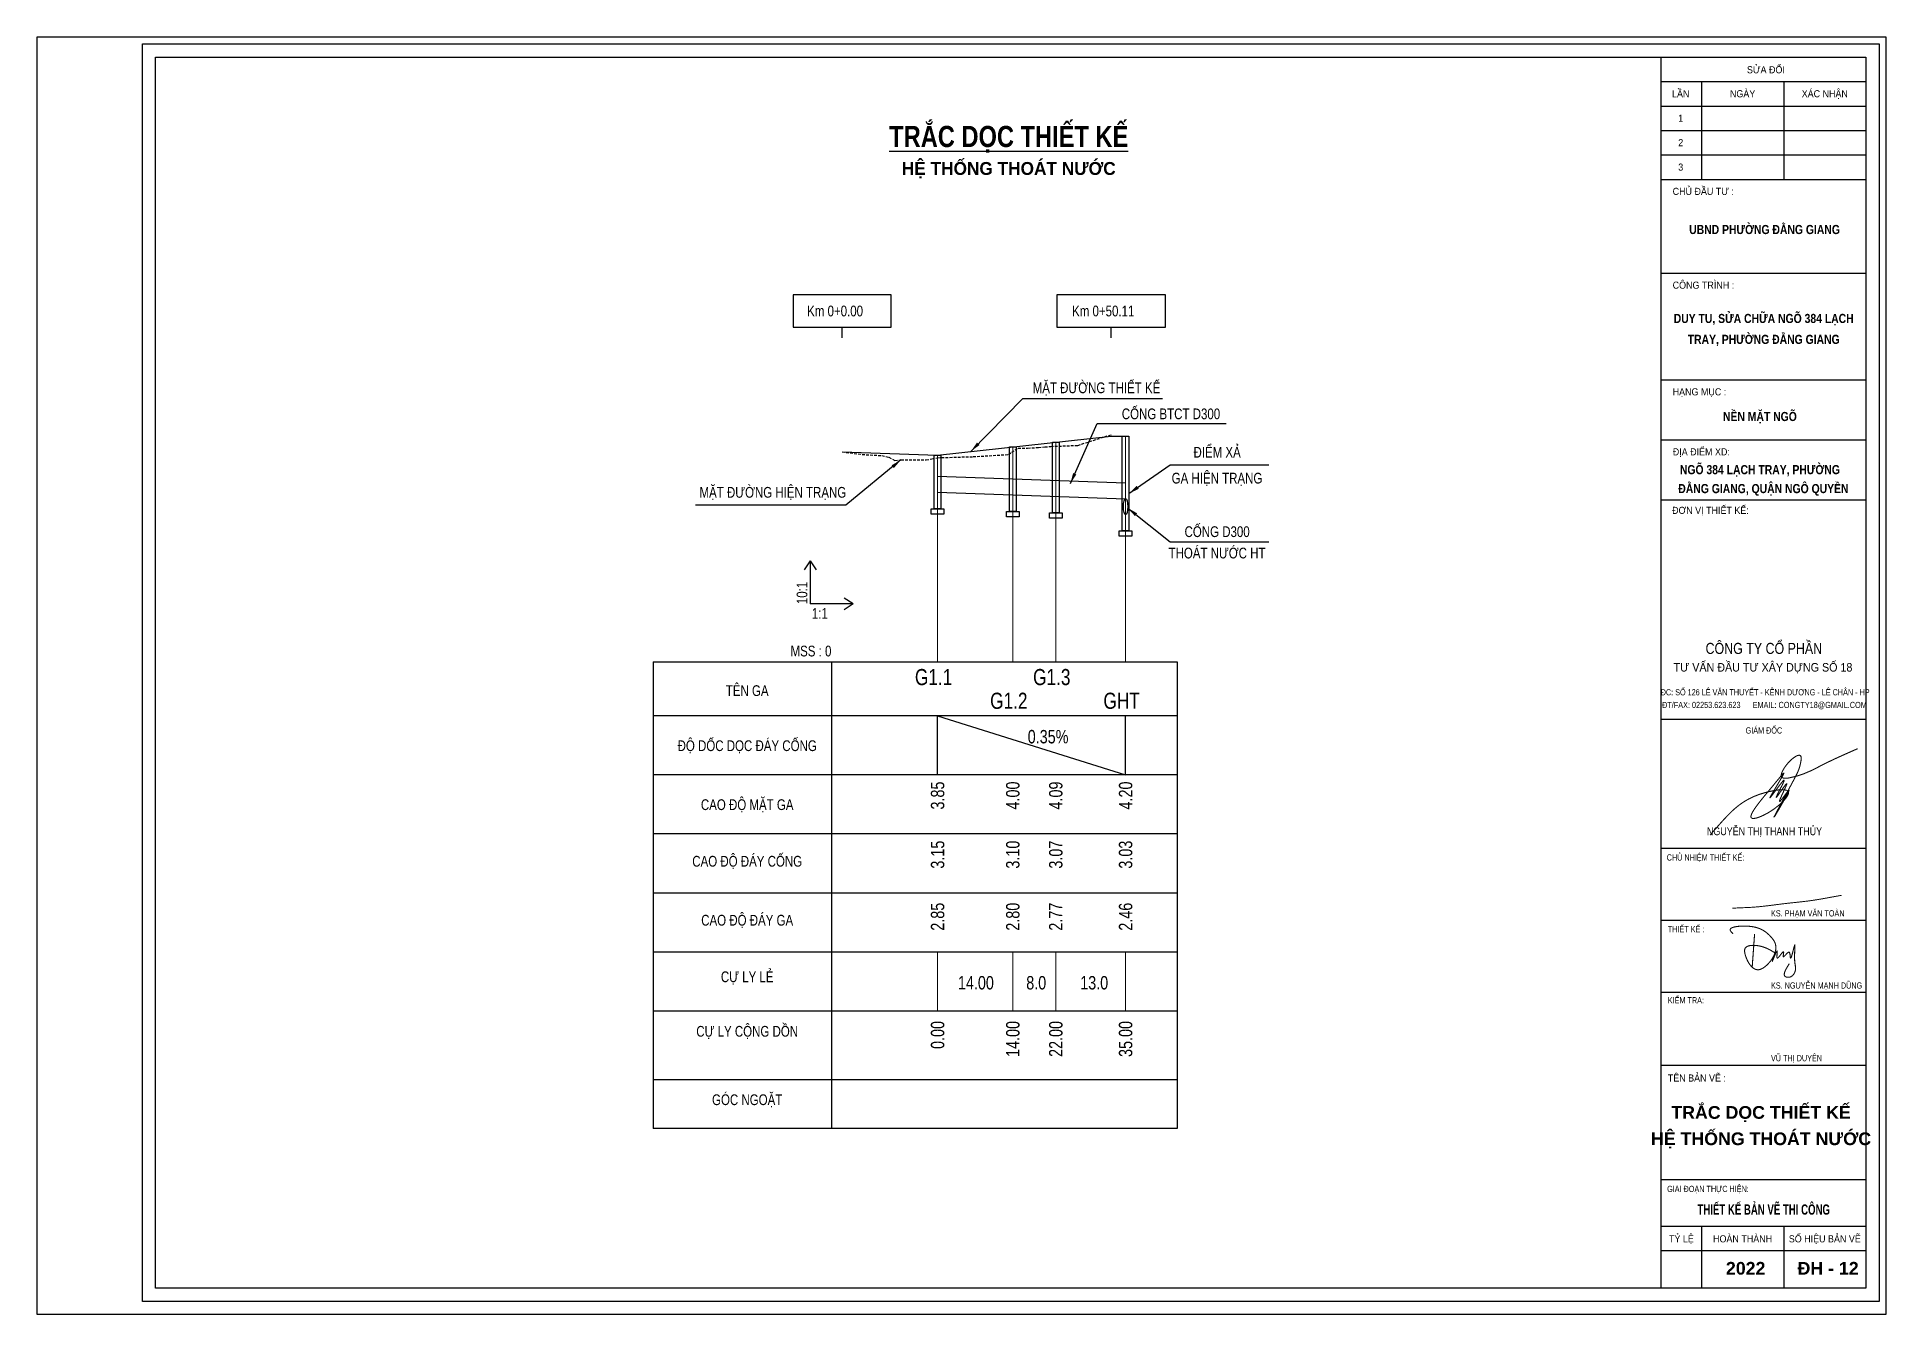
# Model space of a CAD drawing. Header units: inches. Extents: x 190 to 1294, y -79 to 620.
# Drawn here: x 190.3 to 534.5, y -79.3 to 158.3 of the extents above; entities that cross this region are included whole.
import ezdxf
from ezdxf.enums import TextEntityAlignment as Align

# ---------------------------------------------------------------- set-up
doc = ezdxf.new("R2010")
doc.units = ezdxf.units.IN
doc.header["$MEASUREMENT"] = 0
doc.linetypes.add('HIDDEN', pattern=[0.375, 0.25, -0.125])
for name, color, linetype in [('Bang TD tu nhien', 3, 'Continuous'), ('BT7-THAY', 7, 'Continuous'), ('ENTTNTHIETKE1', 2, 'Continuous'), ('GHICHU', 7, 'Continuous'), ('KHUNGTEN', 5, 'Continuous'), ('T.bao', 6, 'Continuous'), ('thep', 2, 'Continuous'), ('Trac doc tu nhien', 3, 'Continuous'), ('TracDoc', 7, 'Continuous'), ('TXT', 5, 'Continuous')]:
    doc.layers.add(name, color=color, linetype=linetype)
for name, color, linetype, lineweight in [('ISO', 153, 'Continuous', 13), ('LC Dim', 8, 'Continuous', 18), ('LC ISO', 160, 'Continuous', 13), ('LC Khac', 4, 'Continuous', 9), ('LC Net dam 1', 30, 'Continuous', 30), ('LC Net thay', 7, 'Continuous', 25), ('LC Text2', 7, 'Continuous', 25)]:
    doc.layers.add(name, color=color, linetype=linetype, lineweight=lineweight)
doc.styles.add('BangTD', font='viet buddy.shx', dxfattribs={"width": 0.8})
doc.styles.add('LC 1', font='')
doc.styles.add('LC3', font='', dxfattribs={"width": 0.8})
doc.styles.add('style1', font='')
doc.styles.add('T2', font='', dxfattribs={"width": 0.8})
doc.styles.add('THANG2', font='')
doc.styles.add('VnAvantH-B', font='')
doc.styles.get('LC 1').set_extended_font_data('.VnAvantH', bold=True)
doc.styles.get('LC3').set_extended_font_data('.VnArialH', bold=True)
doc.styles.get('style1').set_extended_font_data('.VnAvantH')
doc.styles.get('T2').set_extended_font_data('.VnArialH')
doc.styles.get('THANG2').set_extended_font_data('.VnHelvetInsH', bold=True)
doc.styles.get('VnAvantH-B').set_extended_font_data('.VnAvantH', bold=True)
doc.dimstyles.get("Standard").update_dxf_attribs({"dimtxt": 1.5, "dimasz": 0.18, "dimexe": 0.18, "dimexo": 0.0625, "dimgap": 0.09, "dimtad": 0, "dimtih": 1, "dimtoh": 1, "dimdec": 1, "dimzin": 0, "dimdsep": 46, "dimtxsty": 'Standard', "dimcen": 0.09, "dimadec": 0, "dimazin": 0, "dimtfac": 1, "dimtdec": 1, "dimtofl": 0, "dimtmove": 0, "dimatfit": 3, "dimfxl": 1, "dimtolj": 1, "dimtzin": 0, "dimarcsym": 0})

msp = doc.modelspace()

# ---------------------------------------------------------------- texts
at = {"layer": 'Bang TD tu nhien', "color": 3, "style": 'BangTD', "width": 0.8}
for s, p in [('MẶT ĐƯỜNG THIẾT KẾ', (387.5, 93.11)), ('CỐNG BTCT D300', (401.37, 88.47)), ('ĐIỂM XẢ', (409.96, 81.34)), ('GA HIỆN TRẠNG', (409.94, 76.27)), ('MẶT ĐƯỜNG HIỆN TRẠNG', (327.26, 73.63)), ('CỐNG D300', (409.96, 66.55)), ('THOÁT NƯỚC HT', (409.94, 62.53)), ('TÊN GA', (322.48, 36.94)), ('ĐỘ DỐC DỌC ĐÁY CỐNG', (322.48, 26.52)), ('CAO ĐỘ MẶT GA', (322.48, 15.52)), ('CAO ĐỘ ĐÁY CỐNG', (322.48, 5.02)), ('CAO ĐỘ ĐÁY GA', (322.48, -5.98)), ('CỰ LY LẺ', (322.48, -16.48)), ('CỰ LY CỘNG DỒN', (322.48, -26.62)), ('GÓC NGOẶT', (322.48, -39.39))]:
    msp.add_text(s, height=2, dxfattribs=at).set_placement(p, align=Align.MIDDLE)
at = {"layer": 'GHICHU', "color": 0, "style": 'THANG2'}
for s, height, p in [('tr¾c däc thiÕt kÕ', 2.3651, (511.21, -42.98)), ('hÖ thèng tho¸t n\xadíc', 2.3651, (511.21, -47.88)), ('2022', 2.365, (508.35, -71.98)), ('®h - 12', 2.365, (523.7, -71.98))]:
    msp.add_text(s, height=height, rotation=0, dxfattribs=at).set_placement(p, align=Align.CENTER)
at = {"layer": 'Trac doc tu nhien', "color": 3, "style": 'BangTD', "width": 0.8}
msp.add_text('10:1', height=2, rotation=90, dxfattribs=at).set_placement((333.68, 52.78))
msp.add_text('1:1', height=2, dxfattribs=at).set_placement((334.52, 50.06))
at = {"layer": 'Trac doc tu nhien', "color": 3, "char_height": 2, "attachment_point": 1}
for s, insert, width in [('\\Fviet buddy.shx;\\W0.8000000000;\\T1.0000000000;\\o\\lKm 0+0.00', (333.64, 108.32), 14.2476), ('{\\Fviet buddy|c0;\\W0.8;Km 0+50.11}', (382.96, 108.32), 15.7714)]:
    msp.add_mtext(s, dxfattribs=dict(at, insert=insert, width=width))
at = {"layer": 'Trac doc tu nhien', "color": 3, "insert": (338.16, 43.02), "char_height": 2, "attachment_point": 9, "style": 'BangTD'}
msp.add_mtext('MSS : 0', dxfattribs=at)
at = {"layer": 'TracDoc', "color": 1, "style": 'BangTD', "width": 0.8}
for s, p in [('G1.1', (357.18, 36.81)), ('G1.3', (379.18, 36.81)), ('G1.2', (371.18, 32.4)), ('GHT', (392.18, 32.4))]:
    msp.add_text(s, height=3, dxfattribs=at).set_placement(p, align=Align.BOTTOM_CENTER)
at = {"layer": 'TracDoc', "color": 2, "style": 'BangTD', "width": 0.8}
msp.add_text('0.35%%%', height=2.5, dxfattribs=at).set_placement((374.7, 26.12), align=Align.BOTTOM_LEFT)
for s, p in [('3.85', (357.92, 19.77)), ('4.00', (371.92, 19.77)), ('4.09', (379.92, 19.77)), ('4.20', (392.92, 19.77))]:
    msp.add_text(s, height=2.5, rotation=90, dxfattribs=at).set_placement(p, align=Align.MIDDLE_RIGHT)
at = {"layer": 'TracDoc', "color": 3, "style": 'BangTD', "width": 0.8}
for s, p in [('3.15', (357.92, 8.77)), ('3.10', (371.92, 8.77)), ('3.07', (379.92, 8.77)), ('3.03', (392.92, 8.77))]:
    msp.add_text(s, height=2.5, rotation=90, dxfattribs=at).set_placement(p, align=Align.MIDDLE_RIGHT)
at = {"layer": 'TracDoc', "color": 0, "style": 'BangTD', "width": 0.8}
for s, p in [('2.85', (357.92, -2.78)), ('2.80', (371.92, -2.78)), ('2.77', (379.92, -2.78)), ('2.46', (392.92, -2.78)), ('0.00', (357.92, -24.78)), ('14.00', (371.92, -24.78)), ('22.00', (379.92, -24.78)), ('35.00', (392.92, -24.78))]:
    msp.add_text(s, height=2.5, rotation=90, dxfattribs=at).set_placement(p, align=Align.MIDDLE_RIGHT)
at = {"layer": 'TracDoc', "color": 3, "style": 'BangTD', "width": 0.8}
for s, p in [('14.00', (368.4, -17.67)), ('8.0', (378.14, -17.67)), ('13.0', (389.68, -17.67))]:
    msp.add_text(s, height=2.5, dxfattribs=at).set_placement(p, align=Align.MIDDLE_RIGHT)

# ---------------------------------------------------------------- blocks, each defined once
blk = doc.blocks.new('nguyen thi thanh thuy')
at = {"layer": 'ISO', "ltscale": 2, "const_width": 40}
blk.add_lwpolyline([(-2685, -1690, -0.006388), (-2178, -1117, -0.008557), (-1977, -905, -0.017087), (-1770, -708, -0.102087), (-833, -161, -0.039833), (-270, -16, -0.020512), (-90, 8, -0.044497), (98, 9, -0.05587), (182, -8, -0.113633), (236, -42, -0.176433), (258, -92, -0.077033), (254, -135, -0.069534), (223, -210, -0.038569), (166, -296, -0.030368), (57, -421, -0.082382), (-675, -942, -0.035158), (-905, -1035, -0.04441), (-1026, -1062, -0.066948), (-1091, -1062, -0.143409), (-1132, -1043, -0.176131), (-1149, -1007, -0.069024), (-1148, -973, -0.059887), (-1131, -911, -0.036714), (-1079, -807, -0.019023), (-1000, -683, -0.011006), (-898, -542, -0.01042), (-645, -222, 0.001355), (-76, 463, -0.031231), (69, 631, -0.180623), (82, 640, -0.602198), (84, 631, -0.055981), (56, 570, -0.010846), (-28, 418, 0.000464), (-371, -161, 0.02324), (-439, -286, 1.627113), (-437, -292, 0.049833), (-397, -245, 0.005496), (-91, 162, -0.011697), (26, 311, -0.051381), (82, 370, -0.288592), (95, 376, -0.379106), (97, 362, -0.040394), (80, 315, -0.015043), (4, 153, 0.026859), (-200, -261, 0.160173), (-204, -278, 0.62441), (-195, -273, 0.034188), (-141, -204, -0.015387), (148, 200, -0.034245), (183, 240, -0.377171), (195, 246, -0.275743), (195, 230, -0.039705), (162, 143, -0.007154), (29, -150, 0.010269), (-53, -335, 0.059207), (-81, -418, 0.494242), (-78, -431, 0.209425), (-61, -421, 0.031522), (-22, -378, 0.012151), (92, -232, -0.015412), (249, -26, -0.066877), (274, -2, -1.012313), (279, -8, -0.055225), (269, -38, -0.019501), (211, -159, -0.008968), (2, -538, -0.00525), (-207, -898, -0.041875), (-284, -1018, -0.365695), (-264, -970, -0.007459), (-39, -543, 0.000828), (491, 447, 0.016244), (598, 659, 0.05881), (711, 1009, 0.039413), (734, 1174, 0.060004), (730, 1242, 0.240646), (692, 1298, 0.134453), (647, 1305, 0.071372), (590, 1291, 0.040684), (523, 1258, 0.056501), (335, 1112, 0.071752), (65, 772, 0.045704), (5, 642, 0.058573), (-12, 565, 0.116475), (-5, 505, 0.165912), (30, 466, 0.096245), (88, 446, 0.048338), (165, 443, 0.036618), (301, 460, 0.062636), (1097, 724, 0.01049), (1469, 913, -0.006081), (1725, 1041, -0.007252), (2275, 1297, -0.003845), (2852, 1552)], format="xyb", dxfattribs=at)
blk = doc.blocks.new('chu ki Toan')
at = {"layer": 'LC ISO', "const_width": 49}
blk.add_lwpolyline([(-20, 15), (-7, 4), (0, 0), (12, -4), (24, -6), (37, -6), (51, -6), (61, -5), (78, -4), (92, -3), (105, -2), (119, -1), (132, 0), (146, 0), (159, 1), (173, 2), (186, 3), (199, 3), (213, 4), (226, 5), (239, 6), (252, 6), (265, 7), (278, 8), (291, 8), (304, 9), (317, 10), (330, 10), (343, 11), (356, 11), (369, 12), (382, 12), (395, 13), (408, 14), (420, 14), (433, 15), (446, 15), (458, 16), (471, 16), (484, 17), (496, 17), (509, 18), (522, 18), (534, 19), (547, 19), (559, 20), (572, 20), (584, 21), (597, 21), (609, 22), (622, 22), (634, 23), (647, 23), (659, 24), (672, 24), (684, 25), (697, 26), (709, 26), (721, 27), (734, 27), (746, 28), (759, 28), (771, 29), (783, 29), (796, 30), (808, 31), (820, 31), (833, 32), (845, 32), (858, 33), (870, 34), (882, 34), (895, 35), (907, 36), (919, 36), (932, 37), (944, 38), (957, 38), (969, 39), (982, 40), (992, 41), (1006, 42), (1019, 42), (1031, 43), (1044, 44), (1056, 45), (1069, 46), (1081, 47), (1094, 48), (1106, 49), (1119, 49), (1131, 50), (1144, 51), (1156, 52), (1169, 53), (1181, 54), (1194, 55), (1207, 56), (1219, 58), (1232, 59), (1244, 60), (1257, 61), (1270, 62), (1282, 63), (1295, 64), (1307, 65), (1320, 67), (1333, 68), (1345, 69), (1358, 70), (1371, 71), (1383, 73), (1396, 74), (1409, 75), (1421, 76), (1434, 78), (1447, 79), (1459, 80), (1472, 82), (1485, 83), (1497, 84), (1510, 86), (1523, 87), (1536, 88), (1548, 90), (1561, 91), (1574, 92), (1586, 94), (1599, 95), (1612, 97), (1625, 98), (1637, 99), (1650, 101), (1663, 102), (1676, 104), (1688, 105), (1701, 107), (1714, 108), (1727, 110), (1739, 111), (1752, 113), (1765, 114), (1778, 116), (1790, 117), (1803, 119), (1816, 120), (1829, 122), (1841, 123), (1854, 125), (1867, 126), (1880, 128), (1892, 129), (1905, 131), (1918, 133), (1931, 134), (1944, 136), (1956, 137), (1969, 139), (1982, 141), (1995, 142), (2007, 144), (2020, 145), (2033, 147), (2046, 149), (2058, 150), (2071, 152), (2084, 153), (2097, 155), (2109, 157), (2122, 158), (2135, 160), (2147, 161), (2160, 163), (2173, 165), (2186, 166), (2198, 168), (2211, 170), (2224, 171), (2236, 173), (2245, 174), (2262, 176), (2274, 178), (2287, 179), (2300, 181), (2313, 182), (2325, 184), (2338, 186), (2351, 187), (2363, 189), (2376, 191), (2389, 192), (2401, 194), (2414, 195), (2426, 197), (2439, 199), (2452, 200), (2464, 202), (2477, 203), (2490, 205), (2502, 206), (2515, 208), (2528, 210), (2540, 211), (2553, 213), (2566, 214), (2578, 216), (2591, 217), (2603, 219), (2616, 221), (2629, 222), (2641, 224), (2654, 225), (2667, 227), (2679, 228), (2692, 230), (2705, 231), (2717, 233), (2734, 235), (2743, 236), (2755, 237), (2768, 239), (2780, 240), (2793, 241), (2806, 243), (2818, 244), (2831, 246), (2844, 247), (2856, 249), (2869, 250), (2882, 252), (2894, 253), (2907, 254), (2920, 256), (2932, 257), (2945, 259), (2958, 260), (2970, 261), (2983, 263), (2996, 264), (3008, 265), (3021, 267), (3034, 268), (3046, 270), (3059, 271), (3072, 272), (3084, 274), (3097, 275), (3110, 276), (3122, 278), (3135, 279), (3148, 280), (3160, 282), (3173, 283), (3186, 285), (3199, 286), (3211, 287), (3224, 289), (3237, 290), (3249, 291), (3262, 293), (3275, 294), (3287, 295), (3300, 297), (3313, 298), (3325, 299), (3338, 301), (3351, 302), (3363, 304), (3376, 305), (3389, 306), (3401, 308), (3414, 309), (3427, 310), (3439, 312), (3452, 313), (3465, 315), (3477, 316), (3490, 317), (3503, 319), (3516, 320), (3528, 322), (3541, 323), (3554, 324), (3566, 326), (3579, 327), (3592, 329), (3604, 330), (3617, 332), (3630, 333), (3642, 334), (3655, 336), (3668, 337), (3680, 339), (3693, 340), (3706, 342), (3718, 343), (3731, 345), (3744, 346), (3756, 348), (3769, 349), (3782, 351), (3794, 352), (3807, 354), (3820, 356), (3832, 357), (3845, 359), (3858, 360), (3870, 362), (3883, 364), (3896, 365), (3908, 367), (3921, 368), (3933, 370), (3946, 372), (3959, 373), (3971, 375), (3984, 377), (3997, 378), (4009, 380), (4022, 382), (4035, 384), (4047, 385), (4060, 387), (4072, 389), (4085, 391), (4095, 392), (4110, 394), (4123, 396), (4136, 398), (4148, 400), (4161, 402), (4173, 404), (4186, 405), (4199, 407), (4211, 409), (4224, 411), (4236, 413), (4249, 415), (4262, 417), (4274, 419), (4287, 421), (4299, 423), (4312, 425), (4325, 427), (4337, 429), (4350, 431), (4362, 433), (4375, 435), (4388, 437), (4400, 439), (4413, 441), (4425, 443), (4438, 445), (4450, 447), (4463, 449), (4476, 452), (4488, 454), (4501, 456), (4513, 458), (4526, 460), (4538, 462), (4551, 464), (4564, 467), (4576, 469), (4589, 471), (4601, 473), (4614, 475), (4626, 477), (4639, 480), (4651, 482), (4664, 484), (4677, 486), (4689, 488), (4702, 491), (4714, 493), (4727, 495), (4739, 497), (4752, 500), (4764, 502), (4777, 504), (4790, 506), (4802, 509), (4815, 511), (4827, 513), (4840, 515), (4852, 518), (4865, 520), (4877, 522), (4890, 524), (4903, 527), (4915, 529), (4928, 531), (4940, 534), (4953, 536), (4965, 538), (4978, 540), (4990, 543), (5003, 545), (5015, 547), (5028, 550), (5041, 552), (5053, 554), (5066, 556), (5078, 559), (5091, 561), (5103, 563), (5116, 566), (5128, 568), (5141, 570), (5153, 572), (5166, 575), (5179, 577), (5191, 579), (5204, 582), (5216, 584), (5229, 586), (5241, 588), (5254, 591), (5266, 593), (5279, 595), (5291, 597), (5304, 600), (5317, 602), (5329, 604), (5342, 606), (5354, 609), (5367, 611), (5379, 613), (5392, 616), (5404, 618), (5417, 620), (5429, 622), (5442, 625), (5455, 627), (5467, 629), (5480, 631), (5492, 634), (5505, 636), (5517, 638), (5530, 640), (5542, 643), (5555, 645), (5567, 647), (5580, 649), (5593, 652), (5605, 654), (5618, 656), (5630, 658), (5643, 661), (5655, 663)], dxfattribs=at)
blk = doc.blocks.new('Nguyen Manh Dung')
at = {"layer": 'LC ISO', "const_width": 60}
for points in [[(-1870, 1732), (-1922, 1783), (-1970, 1833), (-2008, 1881), (-2021, 1904), (-2030, 1922), (-2036, 1946), (-2036, 1965), (-2032, 1984), (-2024, 2001), (-2013, 2017), (-1997, 2033), (-1956, 2060), (-1902, 2084), (-1839, 2104), (-1766, 2121), (-1686, 2135), (-1601, 2145), (-1512, 2153), (-1330, 2161), (-1222, 2162), (-1153, 2160), (-1069, 2157), (-989, 2152), (-911, 2144), (-837, 2135), (-695, 2110), (-564, 2078), (-443, 2038), (-329, 1991), (-223, 1936), (-123, 1874), (-29, 1805), (62, 1728), (149, 1645), (256, 1528), (315, 1458), (354, 1407), (390, 1354), (422, 1299), (437, 1269), (469, 1185), (484, 1126), (494, 1065), (499, 1003), (499, 941), (494, 878), (485, 814), (471, 750), (453, 686), (431, 622), (405, 559), (376, 496), (307, 372), (227, 253), (136, 140), (37, 34), (-37, -34), (-125, -106), (-181, -145), (-238, -181), (-295, -210), (-353, -234), (-410, -250), (-483, -260), (-523, -259), (-578, -251), (-632, -234), (-684, -211), (-736, -180), (-785, -143), (-833, -100), (-879, -52), (-923, 1), (-965, 58), (-1005, 119), (-1042, 183), (-1077, 249), (-1138, 388), (-1194, 552), (-1208, 601), (-1223, 671), (-1233, 739), (-1236, 803), (-1230, 862), (-1211, 919), (-1186, 959), (-1148, 997), (-1101, 1027), (-1045, 1052), (-983, 1070), (-915, 1083), (-844, 1090), (-769, 1093), (-693, 1092), (-616, 1088), (-517, 1077), (-468, 1069), (-329, 1041), (-199, 1004), (-78, 960), (38, 909), (148, 854), (254, 795), (460, 671)], [(-814, -118), (-802, 50), (-790, 217), (-778, 385), (-765, 552), (-753, 720), (-741, 888), (-729, 1055), (-717, 1223), (-705, 1390), (-693, 1558), (-681, 1725)], [(477, 775), (449, 689), (422, 605), (409, 565), (396, 525), (384, 487), (373, 450), (361, 415), (351, 382), (342, 351), (333, 323), (325, 298), (319, 275), (313, 256), (309, 240), (306, 227), (304, 218), (304, 214), (305, 213), (306, 215), (308, 217), (310, 221), (313, 227), (315, 232), (318, 240), (326, 258), (336, 280), (346, 306), (358, 334), (370, 365), (384, 398), (398, 433), (427, 504), (457, 575), (472, 609), (486, 641), (500, 671), (514, 699), (526, 723), (538, 744), (548, 761), (553, 767), (557, 773), (561, 777), (565, 780), (568, 781), (571, 781), (573, 779), (575, 776), (576, 771), (577, 764), (578, 756), (578, 746), (577, 735), (577, 723), (575, 695), (572, 664), (569, 631), (565, 596), (560, 527), (558, 494), (558, 464), (560, 438), (561, 426), (564, 416), (566, 408), (570, 401), (574, 395), (580, 391), (584, 390), (590, 390), (597, 392), (605, 396), (613, 401), (622, 408), (631, 416), (641, 425), (662, 447), (684, 472), (707, 500), (731, 530), (779, 593), (802, 623), (825, 652), (846, 678), (866, 701), (875, 710), (884, 719), (892, 726), (900, 732), (906, 737), (913, 740), (918, 741), (922, 740), (926, 737), (929, 732), (931, 725), (931, 717), (932, 706), (931, 694), (930, 680), (929, 666), (925, 634), (920, 601), (915, 568), (912, 536), (910, 522), (909, 508), (909, 496), (909, 485), (911, 476), (913, 469), (914, 466), (920, 461), (925, 461), (931, 462), (937, 465), (945, 470), (953, 476), (962, 484), (971, 493), (981, 503), (1003, 526), (1026, 551), (1076, 605), (1101, 632), (1126, 657), (1150, 679), (1162, 688), (1173, 697), (1184, 704), (1195, 709), (1205, 713), (1214, 715), (1223, 715), (1228, 715), (1239, 710), (1246, 704), (1252, 697), (1258, 688), (1263, 677), (1267, 665), (1275, 639), (1281, 609), (1286, 576), (1290, 543), (1293, 510), (1296, 479), (1299, 451), (1302, 426), (1304, 416), (1306, 405), (1308, 399), (1310, 394), (1312, 389), (1315, 387), (1318, 385), (1321, 385), (1324, 387), (1327, 389), (1331, 393), (1334, 399), (1342, 412), (1350, 430), (1359, 452), (1368, 477), (1377, 505), (1386, 536), (1396, 569), (1406, 605), (1426, 679), (1466, 833), (1475, 870), (1485, 906), (1494, 941), (1502, 973), (1510, 1003), (1518, 1031), (1524, 1055), (1531, 1075), (1538, 1095), (1541, 1104), (1545, 1112), (1549, 1116), (1552, 1117), (1554, 1113), (1556, 1106), (1557, 1095), (1558, 1081), (1558, 1065), (1558, 1045), (1557, 1023), (1557, 998), (1556, 971), (1554, 942), (1553, 911), (1552, 878), (1550, 844), (1546, 772), (1543, 696), (1540, 617), (1538, 537), (1537, 458), (1537, 381), (1540, 306), (1541, 276), (1544, 237), (1547, 204), (1550, 173), (1557, 113), (1565, 57), (1573, 5), (1580, -45), (1586, -93), (1590, -139), (1592, -185), (1590, -230), (1584, -276), (1580, -299), (1573, -328), (1568, -347), (1560, -371), (1551, -395), (1540, -419), (1528, -444), (1515, -467), (1501, -491), (1485, -513), (1469, -535), (1451, -556), (1432, -576), (1412, -594), (1390, -611), (1368, -626), (1344, -640), (1320, -652), (1288, -663), (1267, -668), (1239, -673), (1211, -676), (1183, -677), (1155, -676), (1128, -673), (1103, -668), (1079, -662), (1056, -653), (1039, -645), (1019, -632), (1004, -620), (992, -605), (982, -590), (975, -573), (970, -555), (966, -536), (965, -516), (966, -494), (969, -472), (973, -449), (979, -424), (987, -399), (996, -373), (1006, -346), (1018, -319), (1031, -291), (1060, -233), (1093, -172), (1128, -111), (1166, -48), (1246, 81)]]:
    blk.add_lwpolyline(points, dxfattribs=at)
blk = doc.blocks.new('khung vpn')
at = {"layer": 'Defpoints'}
for p, q in [((52556.46, -4195.446), (52498.758, -4195.446)), ((52498.758, -4195.446), (52498.758, -4235.276)), ((52556.46, -4235.276), (52556.46, -4195.446)), ((52498.758, -4235.276), (52556.46, -4235.276))]:
    blk.add_line(p, q, dxfattribs=at)
at = {"layer": 'KHUNGTEN'}
blk.add_lwpolyline([(52556.243, -4234.885), (52502.048, -4234.885), (52502.048, -4195.662), (52556.243, -4195.662)], close=True, dxfattribs=at)
at = {"layer": 'T.bao'}
for p, q in [((52549.443, -4196.835), (52555.832, -4196.835)), ((52550.703, -4196.835), (52550.703, -4199.885)), ((52553.267, -4196.835), (52553.267, -4199.885)), ((52549.443, -4197.598), (52555.832, -4197.598)), ((52549.443, -4198.36), (52555.832, -4198.36)), ((52549.443, -4199.123), (52555.832, -4199.123)), ((52549.443, -4222.987), (52555.832, -4222.987)), ((52549.443, -4225.241), (52555.832, -4225.241)), ((52549.443, -4227.516), (52555.832, -4227.516)), ((52549.443, -4232.534), (52555.832, -4232.534)), ((52550.703, -4232.534), (52550.703, -4234.474)), ((52553.267, -4232.534), (52553.267, -4234.474)), ((52549.443, -4233.296), (52555.832, -4233.296))]:
    blk.add_line(p, q, dxfattribs=at)
at = {"layer": 'thep'}
for p, q in [((52549.443, -4199.885), (52555.832, -4199.885)), ((52549.443, -4202.81), (52555.832, -4202.81)), ((52549.443, -4206.138), (52555.832, -4206.138)), ((52549.443, -4208.009), (52555.832, -4208.009)), ((52549.443, -4209.881), (52555.832, -4209.881)), ((52549.443, -4216.721), (52555.832, -4216.721)), ((52549.443, -4220.741), (52555.832, -4220.741)), ((52549.443, -4231.083), (52555.832, -4231.083))]:
    blk.add_line(p, q, dxfattribs=at)
for points in [[(52555.832, -4234.474), (52502.459, -4234.474), (52502.459, -4196.073), (52555.832, -4196.073)], [(52555.832, -4196.073), (52555.832, -4234.474), (52549.443, -4234.474), (52549.443, -4196.073)]]:
    blk.add_lwpolyline(points, close=True, dxfattribs=at)
at = {"layer": 'TXT', "linetype": 'Continuous'}
blk.add_line((52555.832, -4196.073), (52555.832, -4234.474), dxfattribs=at)
at = {"layer": 'LC ISO', "xscale": 0.000601425, "yscale": 0.000601425, "zscale": 0.000601425}
blk.add_blockref('chu ki Toan', (52551.676, -4222.614), dxfattribs=at)
at = {"layer": 'LC Net dam 1'}
for name, p, xscale, yscale, zscale in [('nguyen thi thanh thuy', (52553.202, -4218.934), 0.0008320000000000002, 0.0008320000000000002, 0.0008320000000000002), ('Nguyen Manh Dung', (52552.742, -4224.392), 0.0005625000000000002, 0.0005625000000000002, 0.0005625000000000002)]:
    blk.add_blockref(name, p, dxfattribs=dict(at, xscale=xscale, yscale=yscale, zscale=zscale))
at = {"layer": 'BT7-THAY', "linetype": 'ByBlock', "style": 'VnAvantH-B'}
for s, height, width, p in [('ubnd ph\xadêng §»NG GIANG', 0.28512, 0.85, (52552.67, -4201.592)), ('nÒn mÆt ngâ', 0.28512, 0.85, (52552.525, -4207.424)), ('ngâ 384 L¹CH TRAY, PH¦êNG', 0.28512, 0.85, (52552.525, -4209.082)), ('§»NG GIANG, quËn ng« quyÒn', 0.28512, 0.85, (52552.634, -4209.673)), ('thiÕt kÕ b¶n vÏ thi c«ng', 0.32076, 0.7, (52552.643, -4232.177))]:
    blk.add_text(s, height=height, dxfattribs=dict(at, width=width)).set_placement(p, align=Align.CENTER)
at = {"layer": 'BT7-THAY', "insert": (52552.643, -4204.081), "char_height": 0.28512, "width": 6.5241, "attachment_point": 2, "line_spacing_factor": 1.372151, "style": 'VnAvantH-B'}
blk.add_mtext('{\\W0.85;duy tu, söa ch÷a NGâ 384 L¹CH TRAY, PH¦êNG §»NG GIANG}', dxfattribs=at)
at = {"layer": 'TXT', "linetype": 'Continuous'}
for s, height, style, width, p in [('söa ®æi', 0.2218, 'T2', 0.9, (52552.713, -4196.577)), ('lÇn', 0.2218, 'T2', 0.9, (52550.054, -4197.326)), ('ngµy', 0.2218, 'T2', 0.9, (52551.985, -4197.326)), ('x¸c nhËn', 0.2218, 'T2', 0.9, (52554.55, -4197.326)), ('1', 0.222, 'T2', 0.9, (52550.054, -4198.089)), ('2', 0.222, 'T2', 0.9, (52550.054, -4198.851)), ('3', 0.222, 'T2', 0.9, (52550.054, -4199.614)), ('c«ng ty cæ phÇn', 0.34658, 'T2', 0.8, (52552.648, -4214.689)), ('®c: sè 126 lª v¨n thuyÕt - kªnh d\xad¬ng - lª ch©n - hp', 0.19408, 'T2', 0.8, (52552.689, -4215.98)), ('§T/fax: 02253.623.623      Email: Congty18@gmail.com', 0.19408, 'style1', 0.7, (52552.666, -4216.376)), ('nguyÔn thÞ thanh thñy', 0.24954, 'T2', 0.8, (52552.668, -4220.343)), ('giai ®o¹n thùc hiÖn:', 0.19408, 'T2', 0.8, (52550.904, -4231.471)), ('tû lÖ', 0.2218, 'T2', 0.9, (52550.076, -4233.041)), ('hoµn thµnh', 0.2218, 'T2', 0.9, (52551.985, -4233.041)), ('sè hiÖu b¶n vÏ', 0.22181, 'T2', 0.9, (52554.55, -4233.041))]:
    blk.add_text(s, height=height, dxfattribs=dict(at, style=style, width=width)).set_placement(p, align=Align.CENTER)
at = {"layer": 'TXT', "linetype": 'Continuous', "style": 'T2'}
for s, height, width, p in [('chñ ®Çu t\xad :', 0.22181, 0.9, (52549.802, -4200.371)), ('c«ng tr×nh :', 0.22181, 0.9, (52549.802, -4203.296)), ('h¹ng môc :', 0.2218, 0.9, (52549.802, -4206.623)), ('®Þa ®iÓm xd:', 0.22181, 0.9, (52549.806, -4208.494)), ('®¬n vÞ thiÕt kÕ:', 0.22181, 0.9, (52549.785, -4210.32)), ('gi¸m ®èc', 0.1941, 0.8, (52552.079, -4217.171)), ('chñ nhiÖm thiÕt kÕ:', 0.19408, 0.8, (52549.617, -4221.132)), ('thiÕt kÕ :', 0.1941, 0.8, (52549.651, -4223.371)), ('ks. ph¹m v¨n toµn', 0.19408, 0.8, (52552.871, -4222.875)), ('ks. nguyÔn m¹nh dòng', 0.19408, 0.8, (52552.871, -4225.126)), ('kiÓm tra:', 0.1941, 0.8, (52549.651, -4225.587)), ('vò thÞ duyªn', 0.19408, 0.8, (52552.871, -4227.392)), ('tªn b¶n vÏ :', 0.22181, 0.9, (52549.651, -4228.026))]:
    blk.add_text(s, height=height, dxfattribs=dict(at, width=width)).set_placement(p)
at = {"layer": 'TXT', "linetype": 'Continuous', "style": 'T2', "width": 0.9}
blk.add_text('t\xad vÊn ®Çu t\xad x©y dùng sè 18', height=0.26617, dxfattribs=at).set_placement((52552.621, -4215.094), align=Align.MIDDLE)
blk = doc.blocks.new('TIEUDE1')
at = {"layer": 'LC Text2', "color": 7, "style": 'LC 1'}
blk.add_attdef('TIªU§Ò', text='', height=5, dxfattribs=at).set_placement((0, 0), align=Align.BOTTOM_CENTER)
blk.add_attdef('TL', text='', height=3, dxfattribs=at).set_placement((0, -2), align=Align.TOP_CENTER)

# ---------------------------------------------------------------- linework, layer by layer
for points in [[(379.3, 82.9), (380.54, 82.9), (380.54, 69.75), (379.3, 69.75)], [(392.3, 84.02), (393.54, 84.02), (393.54, 66.42), (392.3, 66.42)], [(357.3, 80.52), (358.54, 80.52), (358.54, 70.52), (357.3, 70.52)], [(371.3, 82.03), (372.54, 82.03), (372.54, 70.03), (371.3, 70.03)], [(356.73, 70.52), (359.1, 70.52), (359.1, 69.52), (356.73, 69.52)], [(370.73, 70.03), (373.1, 70.03), (373.1, 69.03), (370.73, 69.03)], [(378.73, 69.75), (381.1, 69.75), (381.1, 68.75), (378.73, 68.75)], [(391.73, 66.42), (394.1, 66.42), (394.1, 65.42), (391.73, 65.42)]]:
    msp.add_lwpolyline(points, close=True)
at = {"layer": 'Bang TD tu nhien', "color": 3}
for p, q in [((304.96, 42.02), (402.53, 42.02)), ((304.96, 42.02), (304.96, -44.76)), ((338.16, 42.02), (338.16, -44.76)), ((402.53, 42.02), (402.53, -44.76)), ((402.53, 32.02), (304.96, 32.02)), ((357.92, 21.02), (357.92, 32.02)), ((392.92, 21.02), (392.92, 32.02)), ((402.53, 21.02), (304.96, 21.02)), ((402.53, 10.02), (304.96, 10.02)), ((402.53, -0.98), (304.96, -0.98)), ((402.53, -11.98), (304.96, -11.98)), ((402.53, -22.98), (304.96, -22.98)), ((402.53, -35.76), (304.96, -35.76)), ((402.53, -44.76), (304.96, -44.76))]:
    msp.add_line(p, q, dxfattribs=at)
at = {"layer": 'LC Khac', "ltscale": 5}
for p, q in [((379.92, 42.02), (379.92, 82.9)), ((392.92, 84.02), (392.92, 42.02)), ((357.92, 42.02), (357.92, 80.52)), ((371.92, 42.02), (371.92, 82.03))]:
    msp.add_line(p, q, dxfattribs=at)
at = {"layer": 'LC Net dam 1', "ltscale": 5}
msp.add_lwpolyline([(340.16, 81.12), (357.92, 80.52), (390.24, 84.02), (392.92, 84.02)], dxfattribs=at)
at = {"layer": 'LC Net dam 1'}
for points in [[(392.92, 75.29), (357.92, 76.52)], [(392.92, 72.29), (357.92, 73.52)]]:
    msp.add_lwpolyline(points, dxfattribs=at)
msp.add_ellipse((392.92, 70.92), major_axis=(0, 1.5), ratio=0.272894, dxfattribs=at)
at = {"layer": 'LC Net thay'}
for points in [[(334.2, 60.83), (333.1, 59.14)], [(334.2, 60.83), (334.2, 52.83)], [(334.2, 60.83), (335.29, 59.14)], [(342.2, 52.83), (334.2, 52.83)], [(342.2, 52.83), (340.51, 53.92)], [(342.2, 52.83), (340.51, 51.73)]]:
    msp.add_lwpolyline(points, dxfattribs=at)
at = {"layer": 'Trac doc tu nhien', "lineweight": 0, "ltscale": 10}
for p, q in [((357.92, -11.98), (357.92, -22.98)), ((371.92, -11.98), (371.92, -22.98)), ((379.92, -11.98), (379.92, -22.98)), ((392.92, -11.98), (392.92, -22.98))]:
    msp.add_line(p, q, dxfattribs=at)
at = {"layer": 'Trac doc tu nhien', "color": 3}
for points in [[(340.16, 102.32), (340.16, 104.32), (349.3, 104.32), (349.3, 110.32), (331.01, 110.32), (331.01, 104.32), (340.16, 104.32)], [(390.24, 102.32), (390.24, 104.32), (400.33, 104.32), (400.33, 110.32), (380.14, 110.32), (380.14, 104.32), (390.24, 104.32)]]:
    msp.add_lwpolyline(points, dxfattribs=at)
at = {"layer": 'Trac doc tu nhien', "color": 3, "linetype": 'HIDDEN', "ltscale": 2}
msp.add_lwpolyline([(340.16, 81.12), (343.87, 80.62), (347.57, 80.42), (348.87, 80.12), (349.99, 79.52), (351.11, 79.62), (355.82, 79.62), (356.87, 79.82), (357.92, 80.02), (364.52, 80.22), (371.13, 80.62), (372.91, 81.82), (374.69, 81.82), (376.73, 81.92), (377.87, 82.02), (379, 82.12), (384.02, 82.32), (390.24, 84.32)], dxfattribs=at)
at = {"layer": 'TracDoc', "color": 2}
msp.add_lwpolyline([(357.92, 32.02), (392.92, 21.02)], dxfattribs=at)

# ---------------------------------------------------------------- block references
at = {"layer": 'ENTTNTHIETKE1', "color": 6, "xscale": 5.965326529308613, "yscale": 5.965326529308613, "zscale": 5.965326529308613}
msp.add_blockref('khung vpn', (-312981.97, 25185.5), dxfattribs=at)
at = {"layer": 'LC Text2'}
ref = msp.add_blockref('TIEUDE1', (371.17, 136.64, 0), dxfattribs=dict(at, xscale=0.8000020620485555, yscale=0.8000020620485555, zscale=0.8000020620485555, rotation=359.9999999976748))
ref.add_attrib('TIªU§Ò', '%%UTR¾C DäC THIÕT KÕ', dxfattribs={"color": 7, "height": 3.9395, "rotation": 360, "style": 'LC3', "width": 0.8}).set_placement((371.17, 136.64, 0), align=Align.BOTTOM_CENTER)
ref.add_attrib('TL', 'hÖ thèng tho¸t n\xadíc', dxfattribs={"color": 7, "height": 2.4, "rotation": 360, "style": 'LC 1'}).set_placement((371.17, 135.04, 0), align=Align.TOP_CENTER)

msp.set_redraw_order([(e.dxf.handle, doc.entitydb.next_handle()) for e in msp.query("TEXT MTEXT ATTDEF DIMENSION ARC_DIMENSION")])  # texts and dimensions are drawn at this point

# ---------------------------------------------------------------- leaders
at = {"layer": 'LC Dim'}
for points, override in [([(364.1, 81.19), (373.77, 91.05), (399.77, 91.05)], {"dimasz": 2}), ([(382.64, 75.21), (387.64, 86.41), (411.65, 86.41)], {"dimasz": 2}), ([(351.11, 79.62), (340.85, 71.2), (312.86, 71.2)], {"dimasz": 2}), ([(393.54, 73.36), (401.2, 78.72), (419.58, 78.72)], {"dimasz": 2, "dimgap": 0.09, "dimtad": 0}), ([(393.29, 70.68), (401.2, 64.37), (419.58, 64.37)], {"dimasz": 2, "dimgap": 0.09, "dimtad": 0})]:
    msp.add_leader(points, dimstyle='Standard', override=override, dxfattribs=at)

doc.saveas('drawing.dxf')
